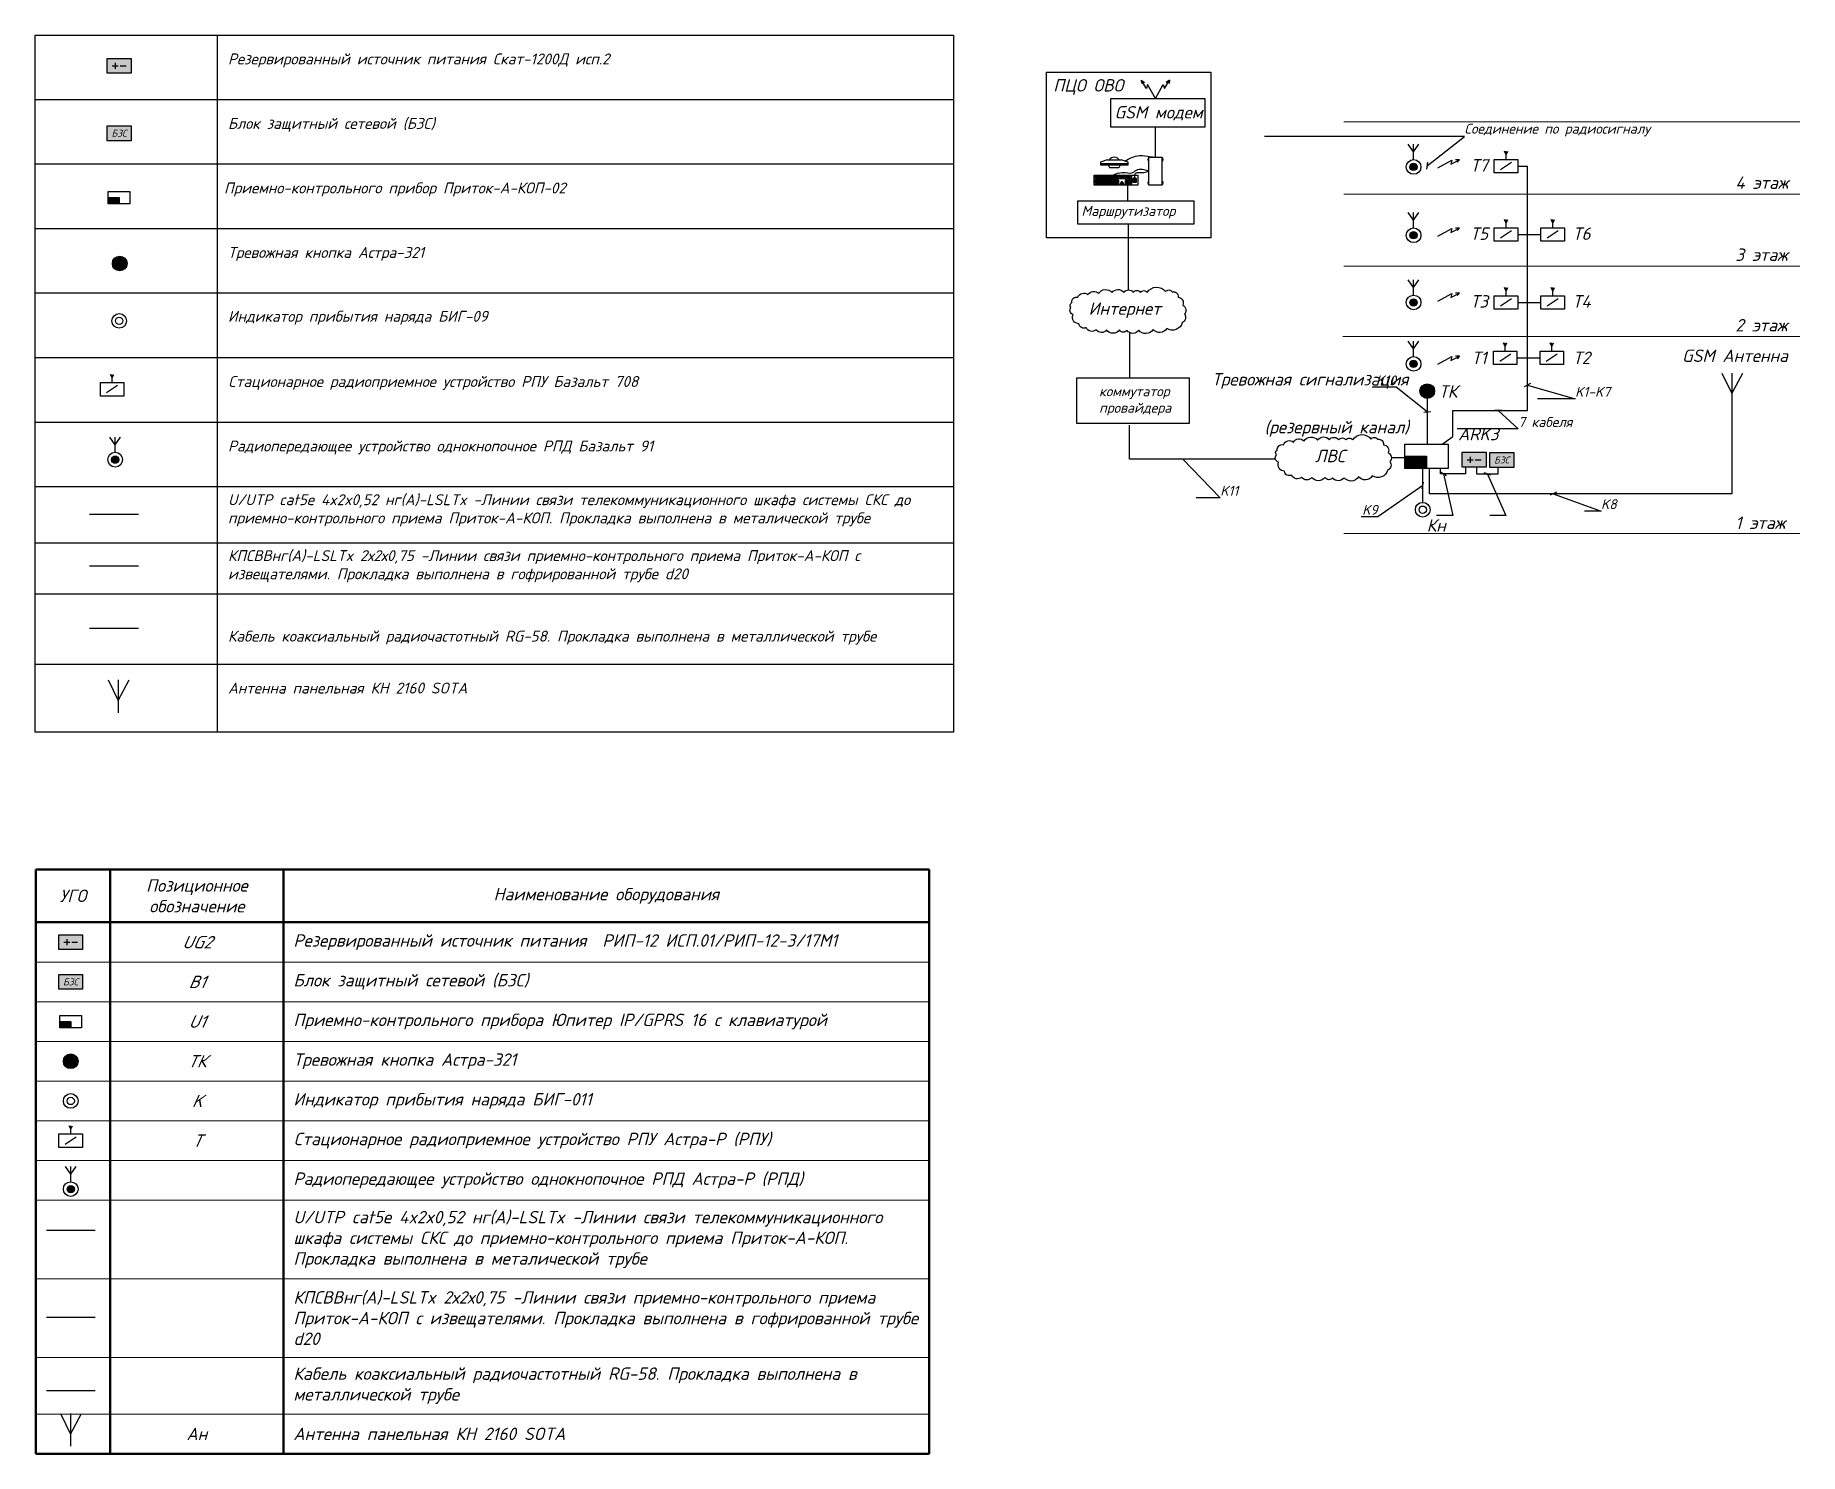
# Model space of a CAD drawing. Extents: x -72636 to 8142370, y -29900 to 852868.
# Drawn here: x 139124 to 174677, y -1512 to 27071 of the extents above; entities that cross this region are included whole.
import ezdxf
from ezdxf import colors
from ezdxf.entities.mleader import LeaderData, LeaderLine
from ezdxf.enums import TextEntityAlignment as Align
from ezdxf.math import Vec2, Vec3

# ---------------------------------------------------------------- set-up
doc = ezdxf.new("R2010")
doc.units = 0
doc.header["$LTSCALE"] = 100
for name, color, linetype in [('ODG - кабельные линии - СКУД замки магистраль', 5, 'Continuous'), ('ODG - ПС', 1, 'Continuous'), ('ODG - СКУД', 6, 'Continuous'), ('ODG - Текст', 7, 'Continuous')]:
    doc.layers.add(name, color=color, linetype=linetype)
for name, color, linetype, lineweight in [('ODG - РФ', 3, 'Continuous', 30), ('RC-Линии_связи-Питание_12-24В', 3, 'Continuous', 30), ('RC-Таблицы', 7, 'Continuous', 0), ('текст', 7, 'Continuous', 13)]:
    doc.layers.add(name, color=color, linetype=linetype, lineweight=lineweight)
doc.layers.add('ODG - СОТС', color=7, linetype='Continuous', true_color=0xff5800)
doc.styles.add('ISOCPEUR', font='isocpeui.ttf', dxfattribs={"height": 250})

msp = doc.modelspace()

# ---------------------------------------------------------------- texts
at = {"style": 'ISOCPEUR'}
for s, p in [('Интернет', (161075, 21564)), ('GSM Антенна', (173372, 20613)), ('(резервный канал)', (165348, 19174)), ('ЛВС', (165214, 18593))]:
    msp.add_text(s, height=250, dxfattribs=at).set_placement(p, align=Align.MIDDLE_CENTER)
at = {"insert": (142787, 24471), "char_height": 220, "width": 16825.83, "attachment_point": 1, "style": 'ISOCPEUR'}
msp.add_mtext('\\P Приемно-контрольного прибор Приток-А-КОП-02', dxfattribs=at)
at = {"layer": 'ODG - Текст', "attachment_point": 1, "style": 'ISOCPEUR'}
for s, insert, char_height, width in [('\\pxt27;\\P\\pl1,tz;Резервированный источник питания Скат-1200Д исп.2', (142787, 27071), 220, 14837.31), ('\\pxl1;GSM модем', (160620, 25644), 250, 2188.75), ('\\P\\pxl1;Блок защитный сетевой (БЗС) ', (142787, 25771), 220, 14837.31), ('\\pxl1;4 этаж', (173130, 24226), 250, 1732.79), ('\\pxl1;Маршрутизатор', (160004, 23631), 200, 2125.61), ('\\P\\pxl1;Тревожная кнопка Астра-321 ', (142787, 23171), 220, 14837.31), ('\\pxl1;3 этаж', (173130, 22774), 250, 1732.79), ('\\P\\pxl1;Индикатор прибытия наряда БИГ-09', (142787, 21885), 220, 14837.31), ('\\pxl1;2 этаж', (173130, 21354), 250, 1791.92), ('\\P\\pxl1;Cтационарное радиоприемное устройство РПУ Базальт 708', (142787, 20571), 220, 14837.31), ('\\pxl1;коммутатор\\Pпровайдера', (160359, 19997), 200, 1687.52), ('\\pxl1;Тревожная сигнализация', (162583, 20263), 250, 4184.23), ('\\pxl1;\\PРадиопередающее устройство однокнопочное РПД Базальт 91', (142787, 19271), 220, 14837.31), ('\\pxl1;U/UTP cat5е 4x2x0,52 нг(А)-LSLTx -Линии связи телекоммуникационного шкафа системы СКС до приемно-контрольного приема Приток-А-КОП. Прокладка выполнена в металической трубе', (142787, 17822), 220, 14837.31), ('\\pxl1;1 этаж', (173130, 17372), 250, 1462.39), ('\\pxl1;КПСВВнг(А)-LSLTx 2х2х0,75 -Линии связи приемно-контрольного приема Приток-А-КОП с извещателями. Прокладка выполнена в гофрированной трубе d20', (142787, 16695), 220, 14837.31), ('\\P\\P\\pxl1;Кабель коаксиальный радиочастотный RG-58. Прокладка выполнена в металлической трубе', (142787, 15806), 220, 14837.31), ('\\P\\pxl1;Антенна панельная{\\C8;\\c7368301;\\~}КН 2160 SOTA', (142787, 14393), 220, 14837.31)]:
    msp.add_mtext(s, dxfattribs=dict(at, insert=insert, char_height=char_height, width=width))
at = {"layer": 'ODG - Текст', "color": 0, "insert": (159635, 26187), "char_height": 250, "width": 1385.96, "attachment_point": 1, "style": 'ISOCPEUR'}
msp.add_mtext('ПЦО ОВО', dxfattribs=at)
at = {"layer": 'текст', "color": 7, "char_height": 250, "width": 511.65, "attachment_point": 5, "style": 'ISOCPEUR'}
for s, insert in [('Т7', (168219, 24449)), ('Т5', (168219, 23073)), ('Т6', (170282, 23073)), ('Т3', (168219, 21708)), ('Т4', (170282, 21708)), ('Т1', (168219, 20572)), ('Т2', (170282, 20572)), ('ТК', (167591, 19892)), ('ARK3', (168200, 19034)), ('Кн', (167352, 17194))]:
    msp.add_mtext(s, dxfattribs=dict(at, insert=insert))

# ---------------------------------------------------------------- blocks, each defined once
blk = doc.blocks.new('*U33')
at = {"layer": 'ODG - ПС', "lineweight": 30}
h = blk.add_hatch(color=7, dxfattribs=at)
h.dxf.hatch_style = 1
h.set_gradient(color1=(255, 255, 255), one_color=1, tint=1)
h.paths.add_polyline_path([(-240, -150), (240, -150), (240, 150), (-240, 150)])
for p, q in [((-140, 0), (-20, 0)), ((-80, 60), (-80, -60)), ((20, 0), (140, 0))]:
    blk.add_line(p, q, dxfattribs=at)
blk.add_lwpolyline([(-240, 150), (240, 150), (240, -150), (-240, -150)], close=True, dxfattribs=at)
blk = doc.blocks.new('*U32')
at = {"layer": 'ODG - ПС', "lineweight": 30}
h = blk.add_hatch(color=7, dxfattribs=at)
h.dxf.hatch_style = 1
h.set_gradient(color1=(255, 255, 255), one_color=1, tint=1)
h.paths.add_polyline_path([(-240, -150), (240, -150), (240, 150), (-240, 150)])
blk.add_lwpolyline([(-240, 150), (240, 150), (240, -150), (-240, -150)], close=True, dxfattribs=at)
at = {"color": 3, "ltscale": 20, "insert": (0, 0), "char_height": 140.6, "attachment_point": 5, "style": 'ISOCPEUR'}
blk.add_mtext_dynamic_manual_height_columns('{\\C1;БЗС}', width=140.62, gutter_width=12.5, heights=[0], dxfattribs=at)
blk = doc.blocks.new('A$C4BEF081A')
at = {"color": 3}
for points in [[(-17, -35), (-50, 35)], [(-17, -128), (-17, 35)], [(-17, -35), (17, 35)], [(94, -190), (-128, -338)]]:
    blk.add_lwpolyline(points, dxfattribs=at)
blk.add_lwpolyline([(-254, -128), (220, -128), (220, -400), (-254, -400)], close=True, dxfattribs=at)
blk = doc.blocks.new('A$Cfe3f4523')
h = blk.add_hatch(color=255)
h.dxf.hatch_style = 1
edge = h.paths.add_edge_path()
edge.add_arc((50, 54), 73.8, 0, 360)
for points in [[(50, 356), (-57, 510)], [(50, 202), (50, 510)], [(50, 356), (157, 510)]]:
    blk.add_lwpolyline(points)
at = {"layer": 'ODG - СОТС', "color": 7, "lineweight": 30}
for radius in [148, 73.8]:
    blk.add_circle((50, 54), radius, dxfattribs=at)
blk = doc.blocks.new('АРМ 12')
h = blk.add_hatch(color=0)
h.dxf.hatch_style = 1
h.set_gradient(color1=(255, 255, 255), one_color=1, tint=1, name='CYLINDER')
h.paths.add_polyline_path([(115857, 11443, 0.554915), (115857, 11500), (115779, 11501), (115778, 11444)])
at = {"color": 0, "lineweight": 30}
for points in [[(115724, 11530), (115926, 11530), (115926, 11406), (115724, 11406)], [(115724, 11185), (116285, 11185), (116285, 10923), (115724, 10923)]]:
    blk.add_lwpolyline(points, close=True, dxfattribs=at)
for centre, start, end in [((115767, 11165), 27.9411, 152.0589), ((116241, 11165), 27.9411, 152.0589), ((115767, 10943), 207.9411, 332.0589), ((116241, 10943), 207.9411, 332.0589)]:
    blk.add_arc(centre, 43.4, start, end, dxfattribs=at)
for points in [[(115927, 11912), (115978, 11721), (115978, 11509), (116037, 11407), (116037, 11285), (116010, 11185)], [(115873, 11472), (115965, 11447), (115980, 11391), (115980, 11286), (116004, 11185)], [(116209, 11673), (116320, 11376), (116296, 11151), (116285, 11054)]]:
    blk.add_spline(points, degree=3, dxfattribs=at)
at = {"layer": 'ODG - СКУД', "color": 0, "lineweight": 30}
for p, q in [((116160, 12163), (116160, 11603)), ((116077, 11977), (116077, 11789)), ((116232, 12023), (116232, 11743)), ((115873, 11472), (115839, 11472))]:
    blk.add_line(p, q, dxfattribs=at)
for points in [[(115927, 12285), (115927, 11540), (115724, 11540), (115724, 12285)], [(115759, 12263), (115759, 11800), (115735, 11800), (115735, 12263)], [(115795, 12263), (115795, 11800), (115772, 11800), (115772, 12263)], [(115829, 12263), (115829, 11800), (115805, 11800), (115805, 12263)], [(115867, 12263), (115867, 11800), (115843, 11800), (115843, 12263)], [(115906, 12263), (115906, 12235), (115883, 12235), (115883, 12263)], [(115906, 12217), (115906, 11800), (115883, 11800), (115883, 12217)], [(115744, 11767), (115744, 11692), (115765, 11692), (115765, 11767)], [(115765, 11744), (115765, 11716), (115788, 11716), (115788, 11744)], [(115876, 11767), (115876, 11692), (115852, 11692), (115852, 11767)], [(115906, 11767), (115906, 11692), (115883, 11692), (115883, 11767)], [(115759, 11655), (115759, 11564), (115735, 11564), (115735, 11655)], [(115795, 11655), (115795, 11564), (115772, 11564), (115772, 11655)], [(115829, 11655), (115829, 11564), (115805, 11564), (115805, 11655)], [(115867, 11655), (115867, 11564), (115843, 11564), (115843, 11655)], [(115906, 11655), (115906, 11564), (115883, 11564), (115883, 11655)]]:
    blk.add_lwpolyline(points, close=True, dxfattribs=at)
for points in [[(116185, 12163), (116135, 12163), (116135, 11603), (116185, 11603), (116232, 11743)], [(116232, 12023), (116185, 12163)]]:
    blk.add_lwpolyline(points, dxfattribs=at)
blk.add_lwpolyline([(115857, 11500, -0.554915), (115857, 11443), (115778, 11444), (115779, 11501)], format="xyb", close=True, dxfattribs=at)
for start, end in [(101.537, 131.2935), (228.7065, 258.463), (305.4682, 54.5318)]:
    blk.add_arc((116160, 11883), 125, start, end, dxfattribs=at)
blk = doc.blocks.new('*U34')
at = {"layer": 'ODG - ПС'}
h = blk.add_hatch(color=20, dxfattribs=at)
h.dxf.hatch_style = 1
h.set_gradient(color1=(255, 88, 0), color2=(255, 96, 10), one_color=1, tint=0.52, name='CYLINDER')
h.paths.add_polyline_path([(75, 0, 1), (-75, 0, 1)])
at = {"layer": 'ODG - СОТС', "lineweight": 30}
h = blk.add_hatch(color=7, dxfattribs=at)
h.dxf.hatch_style = 1
h.set_gradient(color1=(255, 255, 255), one_color=1, tint=1, name='INVCYLINDER')
h.paths.add_polyline_path([(-150, 0, 1), (150, 0, 1)])
h.paths.add_polyline_path([(75, 0, -1), (-75, 0, -1)], flags=16)
for radius in [150, 75]:
    blk.add_circle((0, 0), radius, dxfattribs=at)
at = {"layer": 'ODG - Текст', "style": 'ISOCPEUR', "oblique": 15, "width": 0.8}
blk.add_attdef('НОМЕР', text='', height=250, dxfattribs=at).set_placement((0, 325), align=Align.MIDDLE_CENTER)
blk = doc.blocks.new('*T35')
at = {"layer": 'RC-Таблицы', "color": 0, "linetype": 'ByBlock', "lineweight": 50, "transparency": 16777216}
for p, q in [((0, 0), (18000, 0)), ((0, 0), (0, -11775)), ((1500, 0), (1500, -11775)), ((4990, 0), (4990, -11775)), ((18000, 0), (18000, -11775)), ((0, -1067), (18000, -1067)), ((0, -11775), (18000, -11775))]:
    blk.add_line(p, q, dxfattribs=at)
at = {"layer": 'RC-Таблицы', "color": 0, "linetype": 'ByBlock', "lineweight": 20, "transparency": 16777216}
for p, q in [((0, -1867), (18000, -1867)), ((0, -2667), (18000, -2667)), ((0, -3467), (18000, -3467)), ((0, -4267), (18000, -4267)), ((0, -5067), (18000, -5067)), ((0, -5867), (18000, -5867)), ((0, -6667), (18000, -6667)), ((0, -8250), (18000, -8250)), ((0, -9833), (18000, -9833)), ((0, -10975), (18000, -10975))]:
    blk.add_line(p, q, dxfattribs=at)
at = {"layer": 'RC-Таблицы', "color": 0, "lineweight": 30, "transparency": 16777216, "char_height": 250, "style": 'ISOCPEUR'}
for s, insert, width, attachment_point in [('Позиционное обозначение', (3245, -533), 3090.12, 5), ('УГО', (750, -533), 1100, 5), ('Наименование оборудования', (11495, -533), 12609.88, 5), ('{\\Q10;\\C256;UG2}', (3245, -1467), 3090.12, 5), ('{\\C256;Резервированный источник питания  РИП-12 ИСП.01/РИП-12-3/17М1}', (5190, -1467), 12609.88, 4), ('{\\C256;Блок защитный сетевой (БЗС) }', (5190, -2267), 12609.88, 4), ('{\\Q10;\\C256;B1}', (3245, -2267), 3090.12, 5), ('{\\Q10;\\C256;U1}', (3245, -3067), 3090.12, 5), ('{\\C256;Приемно-контрольного прибора Юпитер IP/GPRS 16 с клавиатурой}', (5190, -3067), 12609.88, 4), ('{\\Q10;ТК}', (3245, -3867), 3090.12, 5), ('{\\C256;Тревожная кнопка Астра-321 }', (5190, -3867), 12609.88, 4), ('{\\Q10;K}', (3245, -4667), 3090.12, 5), ('{\\C256;Индикатор прибытия наряда БИГ-011}', (5190, -4667), 12609.88, 4), ('{\\C256;Cтационарное радиоприемное устройство РПУ Астра-Р (РПУ)}', (5190, -5467), 12609.88, 4), ('{\\Q10;T}', (3245, -5467), 3090.12, 5), ('{\\C256;Радиопередающее устройство однокнопочное РПД Астра-Р (РПД) }', (5190, -6267), 12609.88, 4), ('{\\C256;U/UTP cat5е 4x2x0,52 нг(А)-LSLTx -Линии связи телекоммуникационного шкафа системы СКС до приемно-контрольного приема Приток-А-КОП. Прокладка выполнена в металической трубе}', (5190, -7458), 12609.88, 4), ('{\\C256;КПСВВнг(А)-LSLTx 2х2х0,75 -Линии связи приемно-контрольного приема Приток-А-КОП с извещателями. Прокладка выполнена в гофрированной трубе d20}', (5190, -9042), 12609.88, 4), ('{\\C256;Кабель коаксиальный радиочастотный RG-58. Прокладка выполнена в металлической трубе}', (5190, -10404), 12609.88, 4), ('Ан', (3245, -11375), 3090.12, 5), ('{\\C256;Антенна панельная\\C8;\\c7368301;\\~\\C256;КН 2160 SOTA}', (5190, -11375), 12609.88, 4)]:
    blk.add_mtext(s, dxfattribs=dict(at, insert=insert, width=width, attachment_point=attachment_point))
blk = doc.blocks.new('_Oblique')
at = {"color": 0, "linetype": 'ByBlock', "lineweight": -2}
blk.add_line((-0.5, -0.5), (0.5, 0.5), dxfattribs=at)

# ---------------------------------------------------------------- hatches: boundary and pattern name
h = msp.add_hatch(color=3)
h.dxf.hatch_style = 1
h.paths.add_polyline_path([(140593, 23800), (140812, 23800), (140812, 23677), (140593, 23677)])
h = msp.add_hatch(color=3)
h.dxf.hatch_style = 1
h.paths.add_polyline_path([(166721, 18587), (167157, 18587), (167157, 18341), (166721, 18341)])
h = msp.add_hatch(color=3)
h.dxf.hatch_style = 1
h.paths.add_polyline_path([(139619, 7196), (139838, 7196), (139838, 7073), (139619, 7073)])

# ---------------------------------------------------------------- linework, layer by layer
at = {"color": 4, "ltscale": 100}
for p, q in [((140218, 16378), (141201, 16378)), ((139347, 1242), (140330, 1242))]:
    msp.add_line(p, q, dxfattribs=at)
at = {"color": 40, "true_color": 0xf8d731}
for p, q in [((140218, 15123), (141201, 15123)), ((139347, -239), (140330, -239))]:
    msp.add_line(p, q, dxfattribs=at)
at = {"color": 0}
msp.add_lwpolyline([(159497, 26328), (162809, 26328), (162809, 22987), (159497, 22987)], close=True, dxfattribs=at)
for points in [[(161694, 25800), (161535, 26076), (161513, 25996), (161410, 26163), (161475, 26120)], [(161410, 26163), (161420, 26096)], [(161694, 25800), (161853, 26076), (161875, 25996), (161978, 26163), (161913, 26120)], [(161978, 26163), (161968, 26096)], [(161694, 24613), (161694, 25222)], [(167387, 24403), (167667, 24555), (167644, 24475), (167819, 24563), (167742, 24560)], [(167819, 24563), (167776, 24511)], [(167387, 23026), (167667, 23178), (167644, 23098), (167819, 23186), (167742, 23183)], [(167819, 23186), (167776, 23134)], [(167387, 21715), (167667, 21867), (167644, 21787), (167819, 21876), (167742, 21873)], [(167819, 21876), (167776, 21824)], [(167387, 20446), (167667, 20598), (167644, 20517), (167819, 20606), (167742, 20603)], [(167819, 20606), (167776, 20554)]]:
    msp.add_lwpolyline(points)
for points in [[(160797, 25800), (162689, 25800), (162689, 25222), (160797, 25222)], [(160133, 23732), (162469, 23732), (162469, 23262), (160133, 23262)], [(160109, 20166), (162371, 20166), (162371, 19247), (160109, 19247)]]:
    msp.add_lwpolyline(points, close=True)
at = {"color": 4, "ltscale": 100}
for points in [[(167474, 18832), (167688, 18988), (167688, 19513), (169189, 19513), (169189, 24434)], [(168998, 24434), (169189, 24434)], [(168998, 23057), (169463, 23057)], [(168998, 21686), (169463, 21686)], [(168979, 20569), (169444, 20569)]]:
    msp.add_lwpolyline(points, dxfattribs=at)
at = {"color": 3}
for points in [[(140593, 23923), (141031, 23923), (141031, 23677), (140593, 23677)], [(140593, 23800), (140812, 23800), (140812, 23677), (140593, 23677)], [(166721, 18832), (167593, 18832), (167593, 18341), (166721, 18341)], [(166721, 18587), (167157, 18587), (167157, 18341), (166721, 18341)], [(139619, 7320), (140058, 7320), (140058, 7073), (139619, 7073)], [(139619, 7196), (139838, 7196), (139838, 7073), (139619, 7073)]]:
    msp.add_lwpolyline(points, close=True, dxfattribs=at)
at = {"color": 0, "linetype": 'Continuous'}
msp.add_lwpolyline([(159993, 21589, -0.520567), (160008, 21683, -0.520567), (160133, 21792, -0.520567), (160335, 21844, -0.520567), (160548, 21864, -0.520567), (160823, 21885, -0.520567), (161057, 21890, -0.520567), (161249, 21890, -0.520567), (161394, 21890, -0.520567), (161529, 21890, -0.520567), (161898, 21906, -0.520567), (162033, 21901, -0.520567), (162152, 21792, -0.520567), (162246, 21631, -0.520567), (162277, 21449, -0.520567), (162235, 21283, -0.520567), (161924, 21164, -0.520567), (161649, 21143, -0.520567), (161358, 21128, -0.520567), (161124, 21122, -0.520567), (160969, 21133, -0.520567), (160709, 21133, -0.520567), (160501, 21138, -0.520567), (160299, 21180, -0.520567), (160153, 21257, -0.520567), (160034, 21439, -0.520567), (159993, 21589, -0.520567)], format="xyb", dxfattribs=at)
at = {"lineweight": 30}
for points in [[(173108, 20262), (173311, 19849), (173531, 20262)], [(173311, 20262), (173311, 19602)], [(140591, 14080), (140794, 13667), (141014, 14080)], [(140794, 14080), (140794, 13419)], [(139632, -702), (139835, -1115), (140055, -702)], [(139835, -702), (139835, -1363)]]:
    msp.add_lwpolyline(points, dxfattribs=at)
at = {"color": 40, "true_color": 0xf8d731}
msp.add_lwpolyline([(173311, 19602), (173311, 17833), (167217, 17833), (167217, 18341)], dxfattribs=at)
at = {"color": 251, "linetype": 'Continuous', "true_color": 0x636466}
msp.add_lwpolyline([(164132, 18618, -0.520567), (164147, 18711, -0.520567), (164272, 18820, -0.520567), (164475, 18872, -0.520567), (164687, 18893, -0.520567), (164963, 18914, -0.520567), (165196, 18919, -0.520567), (165388, 18919, -0.520567), (165534, 18919, -0.520567), (165669, 18919, -0.520567), (166037, 18935, -0.520567), (166172, 18929, -0.520567), (166292, 18820, -0.520567), (166385, 18660, -0.520567), (166416, 18478, -0.520567), (166375, 18312, -0.520567), (166063, 18193, -0.520567), (165788, 18172, -0.520567), (165497, 18156, -0.520567), (165264, 18151, -0.520567), (165108, 18162, -0.520567), (164848, 18162, -0.520567), (164641, 18167, -0.520567), (164438, 18208, -0.520567), (164293, 18286, -0.520567), (164173, 18468, -0.520567), (164132, 18618, -0.520567)], format="xyb", dxfattribs=at)
at = {"layer": 'ODG - кабельные линии - СКУД замки магистраль', "color": 5, "lineweight": 30}
for p, q in [((140218, 17421), (141201, 17421)), ((139347, 2996), (140330, 2996))]:
    msp.add_line(p, q, dxfattribs=at)
for points in [[(161136, 23732), (161136, 24052)], [(161153, 21940), (161153, 23262)], [(161180, 20166), (161180, 21077)], [(164113, 18532), (161172, 18532), (161172, 19216)], [(166874, 18555), (166449, 18557)]]:
    msp.add_lwpolyline(points, dxfattribs=at)
at = {"layer": 'ODG - кабельные линии - СКУД замки магистраль', "color": 3, "lineweight": 30}
for points in [[(167173, 19752), (167173, 18832)], [(167081, 17658), (167081, 18340)]]:
    msp.add_lwpolyline(points, dxfattribs=at)
at = {"layer": 'ODG - РФ', "color": 7, "lineweight": 0, "ltscale": 30}
for points in [[(165489, 25324), (174677, 25324)], [(165489, 23872), (174677, 23872)], [(165489, 22420), (174677, 22420)], [(165470, 21000), (174677, 21000)], [(165490, 17028), (174677, 17028)]]:
    msp.add_lwpolyline(points, dxfattribs=at)
at = {"layer": 'ODG - СОТС', "color": 3, "lineweight": 30}
for centre, radius in [((140815, 21316), 148), ((140815, 21316), 73.8), ((167081, 17511), 148), ((167081, 17511), 73.8), ((139838, 5596), 148), ((139838, 5596), 73.8)]:
    msp.add_circle(centre, radius, dxfattribs=at)
at = {"layer": 'ODG - Текст'}
for points in [[(157624, 27071), (157624, 13026), (139124, 13026), (139124, 27071)], [(139124, 27071), (157624, 27071)], [(142787, 27071), (142787, 13026)], [(157624, 25771), (139124, 25771)], [(157624, 24471), (139124, 24471)], [(157624, 23171), (139124, 23171)], [(157624, 21871), (139124, 21871)], [(157624, 20571), (139124, 20571)], [(157624, 19271), (139124, 19271)], [(157624, 17971), (139124, 17971)], [(157624, 16838), (139124, 16838)], [(157624, 15806), (139124, 15806)], [(157624, 14393), (139124, 14393)]]:
    msp.add_lwpolyline(points, dxfattribs=at)
at = {"layer": 'RC-Линии_связи-Питание_12-24В', "color": 32, "ltscale": 100, "true_color": 0xcd6928}
for points in [[(167944, 18367), (167944, 18232), (167440, 18232), (167440, 18341)], [(168597, 18362), (168597, 18229), (168172, 18229), (168172, 18367)]]:
    msp.add_lwpolyline(points, dxfattribs=at)

# ---------------------------------------------------------------- block references
at = {"color": 0, "rotation": 89.99999999999999}
msp.add_blockref('АРМ 12', (172748, -91672), dxfattribs=at)
for name, p in [('A$Cfe3f4523', (166846, 24364)), ('A$C4BEF081A', (168777, 24698)), ('A$Cfe3f4523', (166846, 22987)), ('A$C4BEF081A', (168777, 23321)), ('A$C4BEF081A', (169717, 23321)), ('A$Cfe3f4523', (166846, 21633)), ('A$C4BEF081A', (168777, 21950)), ('A$C4BEF081A', (169717, 21950)), ('A$Cfe3f4523', (166846, 20395)), ('A$C4BEF081A', (168759, 20836)), ('A$C4BEF081A', (169698, 20836)), ('A$Cfe3f4523', (140684, 18465)), ('*T35', (139135, 10263)), ('A$C4BEF081A', (139855, 5060)), ('A$Cfe3f4523', (139788, 3766))]:
    msp.add_blockref(name, p)
at = {"color": 5, "lineweight": 30, "xscale": 0.9842519685039369, "yscale": 0.9842519685039369, "zscale": 0.9842519685039369, "rotation": 180}
for p in [(140825, 22472), (167173, 19900), (139838, 6396)]:
    msp.add_blockref('*U34', p, dxfattribs=at)
at = {"color": 3}
msp.add_blockref('A$C4BEF081A', (140689, 20201), dxfattribs=at)
at = {"layer": 'ODG - ПС'}
for name, p in [('*U33', (140815, 26456)), ('*U32', (140815, 25097)), ('*U33', (168116, 18517)), ('*U32', (168674, 18512)), ('*U33', (139838, 8796)), ('*U32', (139838, 7996))]:
    msp.add_blockref(name, p, dxfattribs=at)

msp.set_redraw_order([(e.dxf.handle, doc.entitydb.next_handle()) for e in msp.query("TEXT MTEXT ATTDEF DIMENSION ARC_DIMENSION")])  # texts and dimensions are drawn at this point

# ---------------------------------------------------------------- leaders
at = {"color": 0}
ml = msp.add_multileader_mtext('Standard', dxfattribs=at)
ml.set_content('Соединение по радиосигналу', color=7, style='ISOCPEUR')
ml.set_leader_properties(color=256)
ml.set_arrow_properties(name='OBLIQUE')
ml.build(insert=Vec2(0, 0))
ml.multileader.update_dxf_attribs({"has_dogleg": 0, "text_left_attachment_type": 6, "text_right_attachment_type": 6, "dogleg_length": 0.5, "arrow_head_size": 100, "scale": 100})
ctx = ml.context
ctx.base_point, ctx.scale, ctx.char_height, ctx.arrow_head_size, ctx.landing_gap_size, ctx.plane_origin = Vec3(167921, 25028), 100, 200, 100, 0, Vec3(175073, 26969)
ctx.left_attachment, ctx.right_attachment = 6, 6
notes = []
notes.append((ctx, [(0, (1, 1, 0), (167871, 25028), (1, 0), 50, [(0, [(167168, 24443)], 0, [])])]))
ctx.mtext.insert, ctx.mtext.width, ctx.mtext.defined_height, ctx.mtext.flow_direction = Vec3(167921, 25288), 5754.24, 140, 5
ml = msp.add_multileader_mtext('Standard', dxfattribs=at)
ml.set_content('K10', color=7, style='ISOCPEUR')
ml.set_leader_properties(color=256)
ml.set_arrow_properties(name='OBLIQUE')
ml.build(insert=Vec2(0, 0))
ml.multileader.update_dxf_attribs({"has_dogleg": 0, "text_left_attachment_type": 6, "text_right_attachment_type": 6, "dogleg_length": 0.5, "arrow_head_size": 100, "scale": 100})
ctx = ml.context
ctx.base_point, ctx.scale, ctx.char_height, ctx.arrow_head_size, ctx.landing_gap_size, ctx.plane_origin = Vec3(166139, 19977), 100, 200, 100, 0, Vec3(167901, 21304)
ctx.left_attachment, ctx.right_attachment, ctx.text_align_type = 6, 6, 2
notes.append((ctx, [(1, (1, 1, 0), (166593, 19977), (-1, 0), 50, [(0, [(167173, 19482)], 0, [])])]))
ctx.mtext.insert, ctx.mtext.width, ctx.mtext.alignment, ctx.mtext.flow_direction = Vec3(166543, 20217), 2388.1, 3, 5
ml = msp.add_multileader_mtext('Standard', dxfattribs=at)
ml.set_content('K1-K7', color=7, style='ISOCPEUR')
ml.set_leader_properties(color=256)
ml.set_arrow_properties(name='OBLIQUE')
ml.build(insert=Vec2(0, 0))
ml.multileader.update_dxf_attribs({"has_dogleg": 0, "text_left_attachment_type": 6, "text_right_attachment_type": 6, "dogleg_length": 0.5, "arrow_head_size": 100, "scale": 100})
ctx = ml.context
ctx.base_point, ctx.scale, ctx.char_height, ctx.arrow_head_size, ctx.landing_gap_size, ctx.plane_origin = Vec3(170151, 19745), 100, 200, 100, 0, Vec3(171868, 21072)
ctx.left_attachment, ctx.right_attachment = 6, 6
notes.append((ctx, [(0, (1, 1, 0), (170101, 19745), (1, 0), 50, [(0, [(169189, 20018)], 0, [])])]))
ctx.mtext.insert, ctx.mtext.width, ctx.mtext.flow_direction = Vec3(170151, 19985), 2388.1, 5
ml = msp.add_multileader_mtext('Standard', dxfattribs=at)
ml.set_content('7 кабеля ', color=7, style='ISOCPEUR')
ml.set_leader_properties(color=256)
ml.set_arrow_properties(name='OBLIQUE')
ml.build(insert=Vec2(0, 0))
ml.multileader.update_dxf_attribs({"has_dogleg": 0, "text_left_attachment_type": 6, "text_right_attachment_type": 6, "dogleg_length": 0.5, "arrow_head_size": 100, "scale": 100})
ctx = ml.context
ctx.base_point, ctx.scale, ctx.char_height, ctx.arrow_head_size, ctx.landing_gap_size, ctx.plane_origin = Vec3(169004, 19138), 100, 200, 100, 0, Vec3(170721, 20465)
ctx.left_attachment, ctx.right_attachment = 6, 6
notes.append((ctx, [(0, (1, 1, 0), (168954, 19138), (1, 0), 50, [(0, [(168599, 19513)], 0, [])])]))
ctx.mtext.insert, ctx.mtext.width, ctx.mtext.flow_direction = Vec3(169004, 19378), 2388.1, 5
ml = msp.add_multileader_mtext('Standard', dxfattribs=at)
ml.set_content('K11', color=7, style='ISOCPEUR')
ml.set_leader_properties(color=256)
ml.set_arrow_properties(name='OBLIQUE')
ml.build(insert=Vec2(0, 0))
ml.multileader.update_dxf_attribs({"has_dogleg": 0, "text_left_attachment_type": 6, "text_right_attachment_type": 6, "dogleg_length": 0.5, "arrow_head_size": 100, "scale": 100})
ctx = ml.context
ctx.base_point, ctx.scale, ctx.char_height, ctx.arrow_head_size, ctx.landing_gap_size, ctx.plane_origin = Vec3(163001, 17753), 100, 200, 100, 0, Vec3(164718, 19079)
ctx.left_attachment, ctx.right_attachment = 6, 6
notes.append((ctx, [(0, (1, 1, 0), (162951, 17753), (1, 0), 50, [(0, [(162247, 18532)], 0, [])])]))
ctx.mtext.insert, ctx.mtext.width, ctx.mtext.flow_direction = Vec3(163001, 17993), 2388.1, 5
ml = msp.add_multileader_mtext('Standard', dxfattribs=at)
ml.set_content('{\\fISOCPEUR|b0|i1|c204|p34;P5}', color=7, style='ISOCPEUR')
ml.set_leader_properties(color=256)
ml.set_arrow_properties(name='OBLIQUE')
ml.build(insert=Vec2(0, 0))
ml.multileader.update_dxf_attribs({"has_dogleg": 0, "text_left_attachment_type": 6, "text_right_attachment_type": 6, "dogleg_length": 0.5, "arrow_head_size": 100, "scale": 100})
ctx = ml.context
ctx.base_point, ctx.scale, ctx.char_height, ctx.arrow_head_size, ctx.landing_gap_size, ctx.plane_origin = Vec3(167688, 17393), 100, 200, 100, 0, Vec3(177840, 17506)
ctx.left_attachment, ctx.right_attachment = 6, 6
notes.append((ctx, [(1, (1, 1, 0), (167638, 17393), (1, 0), 50, [(0, [(167499, 18232)], 0, [])])]))
ctx.mtext.insert, ctx.mtext.width, ctx.mtext.flow_direction = Vec3(167688, 17633), 79736.13, 5
ml = msp.add_multileader_mtext('Standard', dxfattribs=at)
ml.set_content('{\\fISOCPEUR|b0|i1|c204|p34;P6}', color=7, style='ISOCPEUR')
ml.set_leader_properties(color=256)
ml.set_arrow_properties(name='OBLIQUE')
ml.build(insert=Vec2(0, 0))
ml.multileader.update_dxf_attribs({"has_dogleg": 0, "text_left_attachment_type": 6, "text_right_attachment_type": 6, "dogleg_length": 0.5, "arrow_head_size": 100, "scale": 100})
ctx = ml.context
ctx.base_point, ctx.scale, ctx.char_height, ctx.arrow_head_size, ctx.landing_gap_size, ctx.plane_origin = Vec3(168757, 17396), 100, 200, 100, 0, Vec3(178909, 17509)
ctx.left_attachment, ctx.right_attachment = 6, 6
notes.append((ctx, [(1, (1, 1, 0), (168707, 17396), (1, 0), 50, [(0, [(168384, 18229)], 0, [])])]))
ctx.mtext.insert, ctx.mtext.width, ctx.mtext.flow_direction = Vec3(168757, 17636), 79736.13, 5
ml = msp.add_multileader_mtext('Standard', dxfattribs=at)
ml.set_content('K9', color=7, style='ISOCPEUR')
ml.set_leader_properties(color=256)
ml.set_arrow_properties(name='OBLIQUE')
ml.build(insert=Vec2(0, 0))
ml.multileader.update_dxf_attribs({"has_dogleg": 0, "text_left_attachment_type": 6, "text_right_attachment_type": 6, "dogleg_length": 0.5, "arrow_head_size": 100, "scale": 100})
ctx = ml.context
ctx.base_point, ctx.scale, ctx.char_height, ctx.arrow_head_size, ctx.landing_gap_size, ctx.plane_origin = Vec3(165866, 17368), 100, 200, 100, 0, Vec3(167531, 18694)
ctx.left_attachment, ctx.right_attachment, ctx.text_align_type = 6, 6, 2
notes.append((ctx, [(1, (1, 1, 0), (166224, 17368), (-1, 0), 50, [(0, [(167081, 17999)], 0, [])])]))
ctx.mtext.insert, ctx.mtext.width, ctx.mtext.alignment, ctx.mtext.flow_direction = Vec3(166174, 17608), 2388.1, 3, 5
ml = msp.add_multileader_mtext('Standard', dxfattribs=at)
ml.set_content('K8', color=7, style='ISOCPEUR')
ml.set_leader_properties(color=256)
ml.set_arrow_properties(name='OBLIQUE')
ml.build(insert=Vec2(0, 0))
ml.multileader.update_dxf_attribs({"has_dogleg": 0, "text_left_attachment_type": 6, "text_right_attachment_type": 6, "dogleg_length": 0.5, "arrow_head_size": 100, "scale": 100})
ctx = ml.context
ctx.base_point, ctx.scale, ctx.char_height, ctx.arrow_head_size, ctx.landing_gap_size, ctx.plane_origin = Vec3(170673, 17482), 100, 200, 100, 0, Vec3(172390, 18809)
ctx.left_attachment, ctx.right_attachment = 6, 6
notes.append((ctx, [(0, (1, 1, 0), (170623, 17482), (1, 0), 50, [(0, [(169710, 17833)], 0, [])])]))
ctx.mtext.insert, ctx.mtext.width, ctx.mtext.flow_direction = Vec3(170673, 17722), 2388.1, 5
for ctx, leaders in notes:
    for number, flags, end, landing, length, lines in leaders:
        leader = LeaderData()
        leader.index, (leader.has_last_leader_line, leader.has_dogleg_vector, leader.attachment_direction) = number, flags
        leader.last_leader_point, leader.dogleg_vector, leader.dogleg_length = Vec3(end), Vec3(landing), length
        for number, points, colour, breaks in lines:
            line = LeaderLine()
            line.index, line.vertices, line.color, line.breaks = number, Vec3.list(points), colors.encode_raw_color(colour), breaks
            leader.lines.append(line)
        ctx.leaders.append(leader)

doc.saveas('drawing.dxf')
